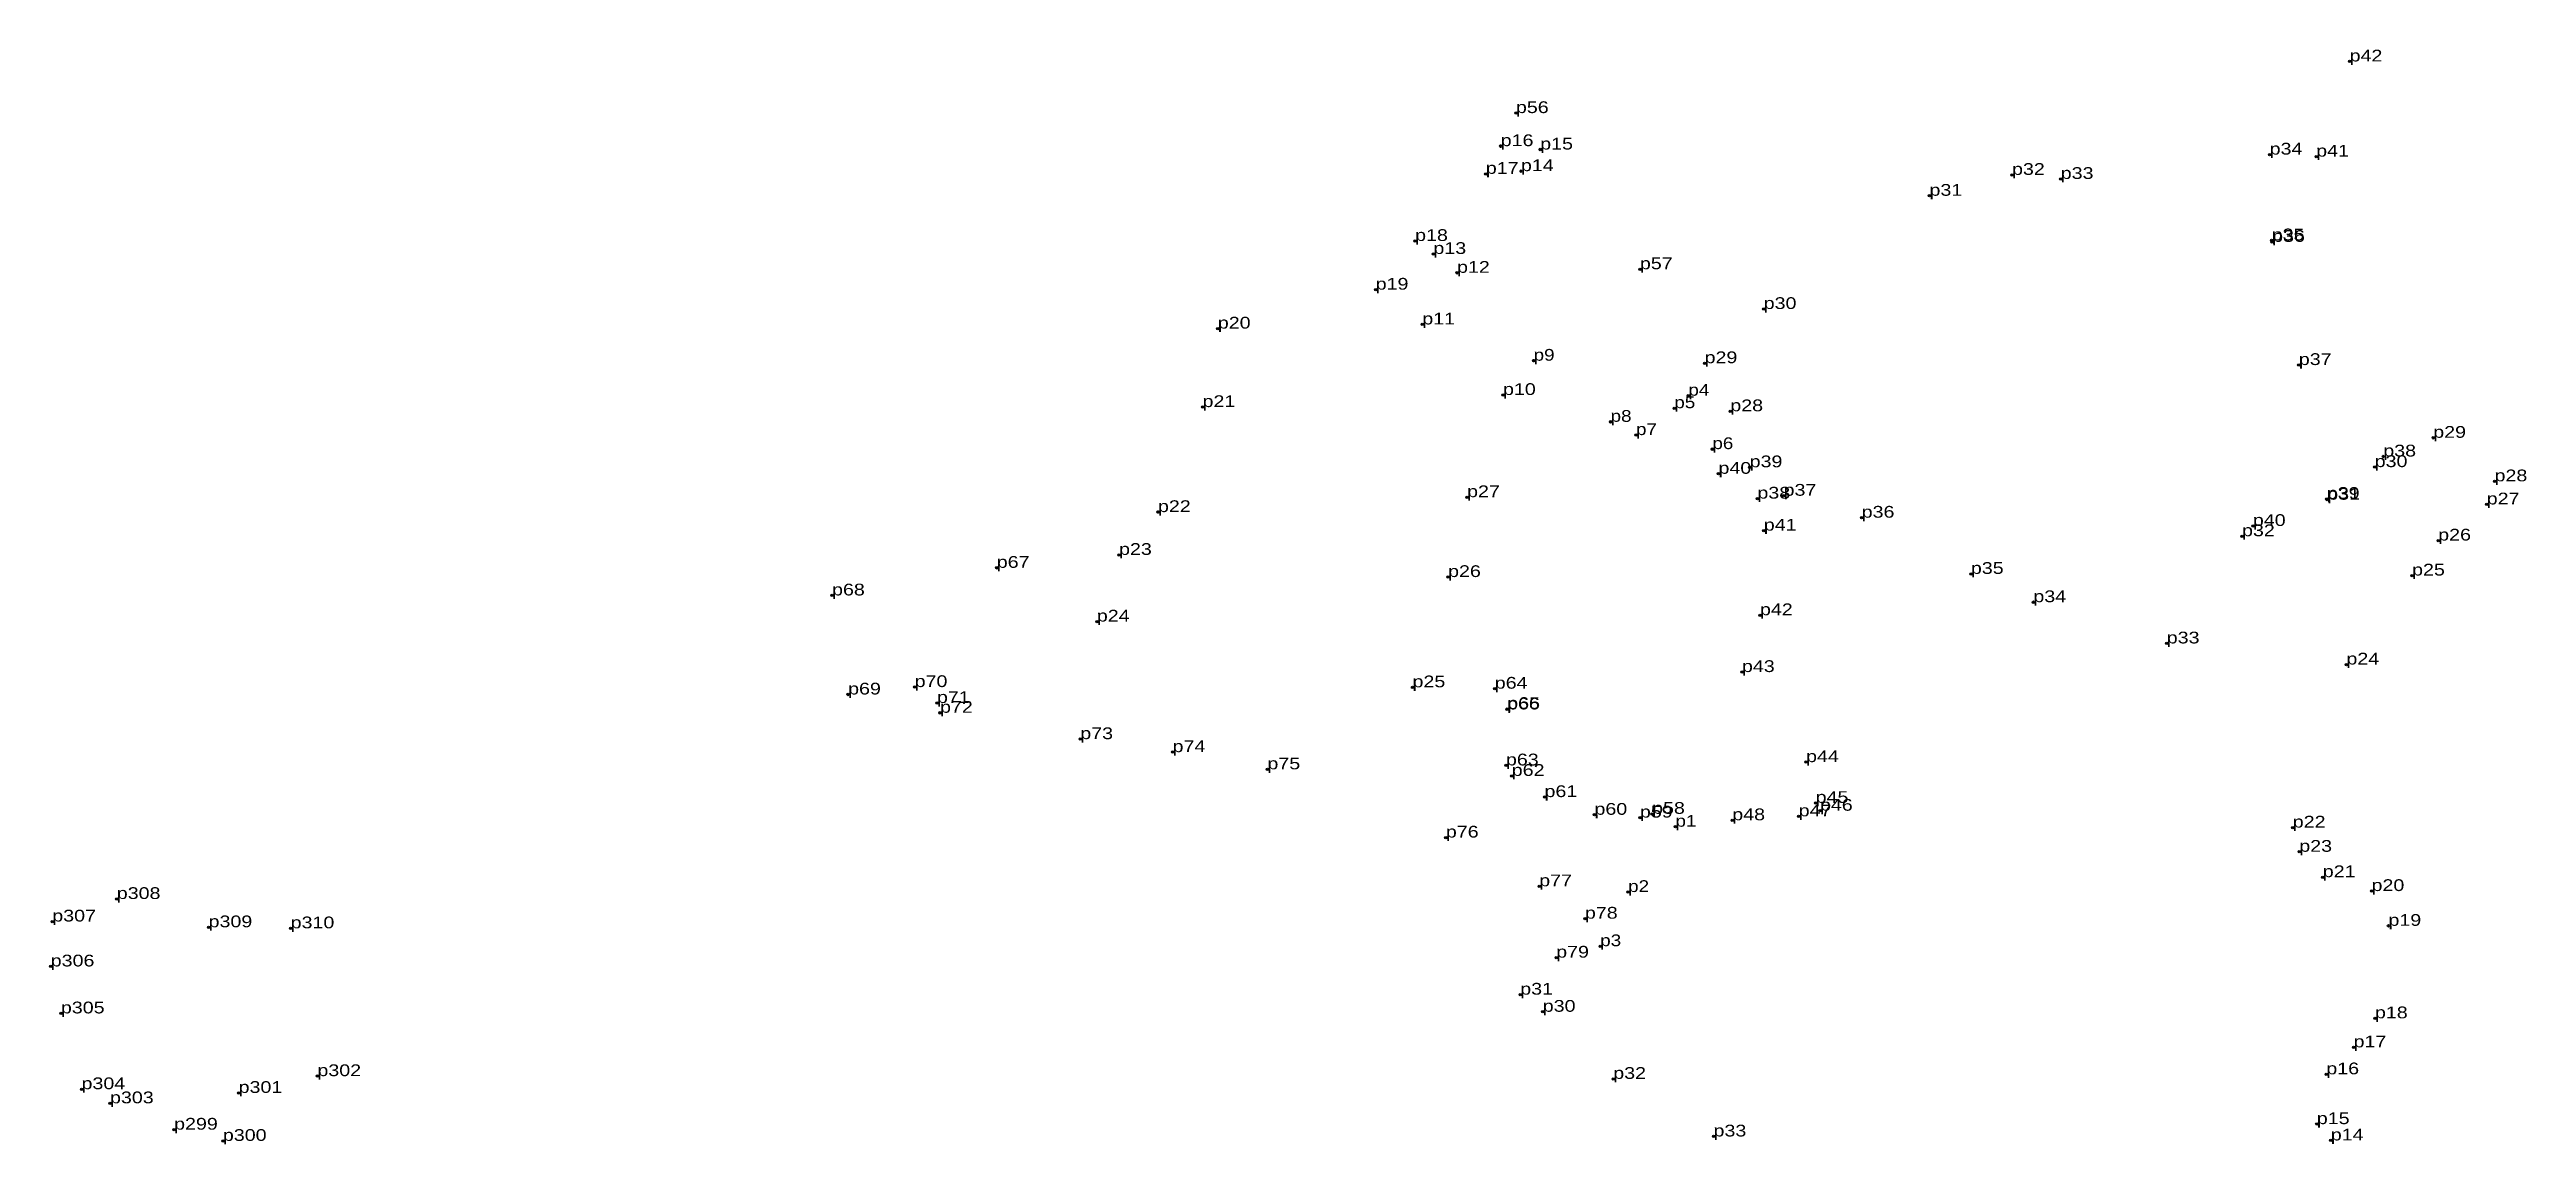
# Model space of a CAD drawing. Header units: metres. Extents: x 545938 to 547576, y 1838267 to 1839224.
# Drawn here: x 547196.5 to 547575.9, y 1838640.3 to 1838808 of the extents above; entities that cross this region are included whole.
import ezdxf

# ---------------------------------------------------------------- set-up
doc = ezdxf.new("R2010")
doc.units = ezdxf.units.M
doc.header["$LTSCALE"] = 0.72
doc.header["$PDMODE"] = 32
doc.header["$PDSIZE"] = 0.36
doc.layers.add('12', color=7, linetype='Continuous')
doc.layers.add('7', color=7, linetype='Continuous')

msp = doc.modelspace()

# ---------------------------------------------------------------- texts
at = {"layer": '12'}
for s, width, p in [('p42', 1.25, (547548.77, 1838806.17)), ('p42', 1.25, (547548.77, 1838806.17)), ('p56', 1.25, (547421.07, 1838798.27)), ('p56', 1.25, (547421.07, 1838798.27)), ('p16', 1.25, (547418.74, 1838793.2)), ('p16', 1.25, (547418.74, 1838793.2)), ('p15', 1.25, (547424.79, 1838792.68)), ('p15', 1.25, (547424.79, 1838792.68)), ('p34', 1.25, (547536.52, 1838791.91)), ('p34', 1.25, (547536.52, 1838791.91)), ('p41', 1.25, (547543.65, 1838791.6)), ('p41', 1.25, (547543.65, 1838791.6)), ('p17', 1.25, (547416.46, 1838788.96)), ('p17', 1.25, (547416.46, 1838788.96)), ('p14', 1.25, (547421.84, 1838789.37)), ('p14', 1.25, (547421.84, 1838789.37)), ('p32', 1.25, (547497.06, 1838788.8)), ('p32', 1.25, (547497.06, 1838788.8)), ('p33', 1.25, (547504.52, 1838788.18)), ('p33', 1.25, (547504.52, 1838788.18)), ('p31', 1.25, (547484.42, 1838785.6)), ('p31', 1.25, (547484.42, 1838785.6)), ('p18', 1.25, (547405.63, 1838778.68)), ('p18', 1.25, (547405.63, 1838778.68)), ('p13', 1.25, (547408.43, 1838776.69)), ('p13', 1.25, (547408.43, 1838776.69)), ('p35', 1.25, (547536.83, 1838778.77)), ('p35', 1.25, (547536.83, 1838778.77)), ('p36', 1.25, (547536.9, 1838778.54)), ('p36', 1.25, (547536.9, 1838778.54)), ('p12', 1.25, (547412.05, 1838773.8)), ('p12', 1.25, (547412.05, 1838773.8)), ('p57', 1.25, (547440.06, 1838774.35)), ('p57', 1.25, (547440.06, 1838774.35)), ('p19', 1.25, (547399.59, 1838771.22)), ('p19', 1.25, (547399.59, 1838771.22)), ('p30', 1.25, (547459.02, 1838768.26)), ('p30', 1.25, (547459.02, 1838768.26)), ('p20', 1.25, (547375.41, 1838765.26)), ('p20', 1.25, (547375.41, 1838765.26)), ('p11', 1.25, (547406.73, 1838765.89)), ('p11', 1.25, (547406.73, 1838765.89)), ('p9', 1.2, (547423.78, 1838760.34)), ('p9', 1.2, (547423.78, 1838760.34)), ('p29', 1.25, (547449.97, 1838759.96)), ('p29', 1.25, (547449.97, 1838759.96)), ('p37', 1.25, (547540.99, 1838759.68)), ('p37', 1.25, (547540.99, 1838759.68)), ('p21', 1.25, (547373.07, 1838753.24)), ('p21', 1.25, (547373.07, 1838753.24)), ('p10', 1.25, (547419.09, 1838755.09)), ('p10', 1.25, (547419.09, 1838755.09)), ('p5', 1.2, (547445.33, 1838753.07)), ('p5', 1.2, (547445.33, 1838753.07)), ('p4', 1.2, (547447.48, 1838754.98)), ('p4', 1.2, (547447.48, 1838754.98)), ('p8', 1.2, (547435.57, 1838750.98)), ('p8', 1.2, (547435.57, 1838750.98)), ('p28', 1.25, (547453.91, 1838752.6)), ('p28', 1.25, (547453.91, 1838752.6)), ('p7', 1.2, (547439.46, 1838748.95)), ('p7', 1.2, (547439.46, 1838748.95)), ('p6', 1.2, (547451.16, 1838746.8)), ('p6', 1.2, (547451.16, 1838746.8)), ('p38', 1.25, (547553.93, 1838745.67)), ('p38', 1.25, (547553.93, 1838745.67)), ('p29', 1.25, (547561.58, 1838748.53)), ('p29', 1.25, (547561.58, 1838748.53)), ('p40', 1.25, (547452.1, 1838743.02)), ('p40', 1.25, (547452.1, 1838743.02)), ('p39', 1.25, (547456.87, 1838744.02)), ('p39', 1.25, (547456.87, 1838744.02)), ('p30', 1.25, (547552.61, 1838744.05)), ('p30', 1.25, (547552.61, 1838744.05)), ('p28', 1.25, (547570.97, 1838741.87)), ('p28', 1.25, (547570.97, 1838741.87)), ('p27', 1.25, (547413.59, 1838739.44)), ('p27', 1.25, (547413.59, 1838739.44)), ('p38', 1.25, (547458.06, 1838739.22)), ('p38', 1.25, (547458.06, 1838739.22)), ('p37', 1.25, (547462.07, 1838739.66)), ('p37', 1.25, (547462.07, 1838739.66)), ('p39', 1.25, (547545.28, 1838739.18)), ('p39', 1.25, (547545.28, 1838739.18)), ('p31', 1.25, (547545.34, 1838739.05)), ('p31', 1.25, (547545.34, 1838739.05)), ('p27', 1.25, (547569.77, 1838738.33)), ('p27', 1.25, (547569.77, 1838738.33)), ('p22', 1.25, (547366.24, 1838737.16)), ('p22', 1.25, (547366.24, 1838737.16)), ('p41', 1.25, (547459.04, 1838734.32)), ('p41', 1.25, (547459.04, 1838734.32)), ('p36', 1.25, (547474.03, 1838736.3)), ('p36', 1.25, (547474.03, 1838736.3)), ('p40', 1.25, (547533.95, 1838735.03)), ('p40', 1.25, (547533.95, 1838735.03)), ('p23', 1.25, (547360.28, 1838730.6)), ('p23', 1.25, (547360.28, 1838730.6)), ('p32', 1.25, (547532.29, 1838733.46)), ('p32', 1.25, (547532.29, 1838733.46)), ('p26', 1.25, (547562.34, 1838732.8)), ('p26', 1.25, (547562.34, 1838732.8)), ('p67', 1.25, (547341.55, 1838728.62)), ('p67', 1.25, (547341.55, 1838728.62)), ('p26', 1.25, (547410.68, 1838727.21)), ('p26', 1.25, (547410.68, 1838727.21)), ('p35', 1.25, (547490.76, 1838727.69)), ('p35', 1.25, (547490.76, 1838727.69)), ('p25', 1.25, (547558.34, 1838727.44)), ('p25', 1.25, (547558.34, 1838727.44)), ('p68', 1.25, (547316.32, 1838724.39)), ('p68', 1.25, (547316.32, 1838724.39)), ('p34', 1.25, (547500.33, 1838723.36)), ('p34', 1.25, (547500.33, 1838723.36)), ('p24', 1.25, (547356.88, 1838720.39)), ('p24', 1.25, (547356.88, 1838720.39)), ('p42', 1.25, (547458.45, 1838721.36)), ('p42', 1.25, (547458.45, 1838721.36)), ('p33', 1.25, (547520.76, 1838717.04)), ('p33', 1.25, (547520.76, 1838717.04)), ('p43', 1.25, (547455.69, 1838712.66)), ('p43', 1.25, (547455.69, 1838712.66)), ('p24', 1.25, (547548.28, 1838713.81)), ('p24', 1.25, (547548.28, 1838713.81)), ('p69', 1.25, (547318.78, 1838709.22)), ('p69', 1.25, (547318.78, 1838709.22)), ('p70', 1.25, (547328.97, 1838710.36)), ('p70', 1.25, (547328.97, 1838710.36)), ('p71', 1.25, (547332.39, 1838707.92)), ('p71', 1.25, (547332.39, 1838707.92)), ('p25', 1.25, (547405.23, 1838710.32)), ('p25', 1.25, (547405.23, 1838710.32)), ('p64', 1.25, (547417.83, 1838710.11)), ('p64', 1.25, (547417.83, 1838710.11)), ('p72', 1.25, (547332.86, 1838706.42)), ('p72', 1.25, (547332.86, 1838706.42)), ('p66', 1.25, (547419.71, 1838706.93)), ('p66', 1.25, (547419.71, 1838706.93)), ('p65', 1.25, (547419.74, 1838707.01)), ('p65', 1.25, (547419.74, 1838707.01)), ('p73', 1.25, (547354.34, 1838702.38)), ('p73', 1.25, (547354.34, 1838702.38)), ('p74', 1.25, (547368.48, 1838700.39)), ('p74', 1.25, (547368.48, 1838700.39)), ('p75', 1.25, (547383.01, 1838697.76)), ('p75', 1.25, (547383.01, 1838697.76)), ('p63', 1.25, (547419.54, 1838698.36)), ('p63', 1.25, (547419.54, 1838698.36)), ('p62', 1.25, (547420.43, 1838696.75)), ('p62', 1.25, (547420.43, 1838696.75)), ('p44', 1.25, (547465.51, 1838698.86)), ('p44', 1.25, (547465.51, 1838698.86)), ('p61', 1.25, (547425.45, 1838693.51)), ('p61', 1.25, (547425.45, 1838693.51)), ('p45', 1.25, (547466.98, 1838692.61)), ('p45', 1.25, (547466.98, 1838692.61)), ('p60', 1.25, (547433.1, 1838690.8)), ('p60', 1.25, (547433.1, 1838690.8)), ('p59', 1.25, (547440.06, 1838690.37)), ('p59', 1.25, (547440.06, 1838690.37)), ('p58', 1.25, (547441.93, 1838690.94)), ('p58', 1.25, (547441.93, 1838690.94)), ('p1', 1.2, (547445.51, 1838688.97)), ('p1', 1.2, (547445.51, 1838688.97)), ('p48', 1.25, (547454.21, 1838689.96)), ('p48', 1.25, (547454.21, 1838689.96)), ('p47', 1.25, (547464.38, 1838690.56)), ('p47', 1.25, (547464.38, 1838690.56)), ('p46', 1.25, (547467.64, 1838691.42)), ('p46', 1.25, (547467.64, 1838691.42)), ('p22', 1.25, (547540.06, 1838688.84)), ('p22', 1.25, (547540.06, 1838688.84)), ('p76', 1.25, (547410.34, 1838687.31)), ('p76', 1.25, (547410.34, 1838687.31)), ('p23', 1.25, (547541.06, 1838685.13)), ('p23', 1.25, (547541.06, 1838685.13)), ('p21', 1.25, (547544.66, 1838681.24)), ('p21', 1.25, (547544.66, 1838681.24)), ('p308', 1.25, (547206.76, 1838677.9)), ('p308', 1.25, (547206.76, 1838677.9)), ('p77', 1.25, (547424.64, 1838679.85)), ('p77', 1.25, (547424.64, 1838679.85)), ('p2', 1.2, (547438.26, 1838678.97)), ('p2', 1.2, (547438.26, 1838678.97)), ('p20', 1.25, (547552.13, 1838679.12)), ('p20', 1.25, (547552.13, 1838679.12)), ('p307', 1.25, (547196.88, 1838674.45)), ('p307', 1.25, (547196.88, 1838674.45)), ('p309', 1.25, (547220.82, 1838673.57)), ('p309', 1.25, (547220.82, 1838673.57)), ('p310', 1.25, (547233.39, 1838673.41)), ('p310', 1.25, (547233.39, 1838673.41)), ('p78', 1.25, (547431.64, 1838674.89)), ('p78', 1.25, (547431.64, 1838674.89)), ('p19', 1.25, (547554.72, 1838673.79)), ('p19', 1.25, (547554.72, 1838673.79)), ('p3', 1.2, (547433.98, 1838670.67)), ('p3', 1.2, (547433.98, 1838670.67)), ('p306', 1.25, (547196.64, 1838667.57)), ('p306', 1.25, (547196.64, 1838667.57)), ('p79', 1.25, (547427.24, 1838668.92)), ('p79', 1.25, (547427.24, 1838668.92)), ('p31', 1.25, (547421.73, 1838663.25)), ('p31', 1.25, (547421.73, 1838663.25)), ('p305', 1.25, (547198.2, 1838660.38)), ('p305', 1.25, (547198.2, 1838660.38)), ('p30', 1.25, (547425.18, 1838660.63)), ('p30', 1.25, (547425.18, 1838660.63)), ('p18', 1.25, (547552.65, 1838659.63)), ('p18', 1.25, (547552.65, 1838659.63)), ('p17', 1.25, (547549.38, 1838655.18)), ('p17', 1.25, (547549.38, 1838655.18)), ('p302', 1.25, (547237.49, 1838650.77)), ('p302', 1.25, (547237.49, 1838650.77)), ('p16', 1.25, (547545.2, 1838651.05)), ('p16', 1.25, (547545.2, 1838651.05)), ('p304', 1.25, (547201.36, 1838648.77)), ('p304', 1.25, (547201.36, 1838648.77)), ('p301', 1.25, (547225.42, 1838648.2)), ('p301', 1.25, (547225.42, 1838648.2)), ('p32', 1.25, (547435.98, 1838650.35)), ('p32', 1.25, (547435.98, 1838650.35)), ('p303', 1.25, (547205.72, 1838646.61)), ('p303', 1.25, (547205.72, 1838646.61)), ('p15', 1.25, (547543.75, 1838643.42)), ('p15', 1.25, (547543.75, 1838643.42)), ('p299', 1.25, (547215.54, 1838642.57)), ('p299', 1.25, (547215.54, 1838642.57)), ('p300', 1.25, (547223.01, 1838640.85)), ('p300', 1.25, (547223.01, 1838640.85)), ('p33', 1.25, (547451.34, 1838641.53)), ('p33', 1.25, (547451.34, 1838641.53)), ('p14', 1.25, (547545.89, 1838640.92)), ('p14', 1.25, (547545.89, 1838640.92))]:
    msp.add_text(s, height=1.8, dxfattribs=dict(at, width=width)).set_placement(p)

# ---------------------------------------------------------------- linework, layer by layer
at = {"layer": '7'}
for p in [(547548.77, 1838806.17), (547421.07, 1838798.27), (547418.73, 1838793.2), (547418.74, 1838793.2), (547424.79, 1838792.69), (547424.79, 1838792.68), (547416.46, 1838788.96), (547416.47, 1838788.96), (547421.84, 1838789.37), (547497.06, 1838788.8), (547536.52, 1838791.91), (547543.65, 1838791.6), (547484.42, 1838785.6), (547504.52, 1838788.18), (547504.52, 1838788.17), (547405.63, 1838778.68), (547536.83, 1838778.77), (547536.89, 1838778.53), (547536.9, 1838778.54), (547408.43, 1838776.69), (547412.05, 1838773.8), (547440.06, 1838774.35), (547399.59, 1838771.22), (547459.02, 1838768.26), (547375.41, 1838765.26), (547406.73, 1838765.89), (547423.78, 1838760.34), (547423.79, 1838760.34), (547449.97, 1838759.96), (547540.99, 1838759.68), (547419.09, 1838755.09), (547447.48, 1838754.98), (547373.07, 1838753.24), (547435.57, 1838750.98), (547435.57, 1838750.97), (547445.33, 1838753.07), (547453.91, 1838752.6), (547439.46, 1838748.95), (547561.58, 1838748.53), (547451.16, 1838746.8), (547451.16, 1838746.79), (547456.87, 1838744.02), (547552.61, 1838744.05), (547553.93, 1838745.67), (547413.59, 1838739.44), (547452.1, 1838743.02), (547462.07, 1838739.66), (547570.97, 1838741.87), (547366.24, 1838737.16), (547366.25, 1838737.16), (547458.06, 1838739.22), (547474.03, 1838736.3), (547545.28, 1838739.18), (547545.34, 1838739.05), (547569.77, 1838738.33), (547459.04, 1838734.32), (547532.29, 1838733.46), (547533.95, 1838735.03), (547562.34, 1838732.8), (547341.55, 1838728.63), (547341.55, 1838728.62), (547360.28, 1838730.6), (547316.32, 1838724.39), (547410.68, 1838727.21), (547490.76, 1838727.69), (547558.34, 1838727.44), (547356.88, 1838720.39), (547458.45, 1838721.36), (547500.33, 1838723.36), (547520.76, 1838717.05), (547520.76, 1838717.04), (547548.28, 1838713.81), (547318.78, 1838709.22), (547328.97, 1838710.36), (547405.23, 1838710.33), (547405.23, 1838710.32), (547417.83, 1838710.11), (547455.69, 1838712.66), (547332.39, 1838707.92), (547332.86, 1838706.42), (547332.87, 1838706.41), (547419.71, 1838706.93), (547419.74, 1838707.01), (547419.75, 1838707.01), (547354.34, 1838702.38), (547368.48, 1838700.39), (547383.01, 1838697.76), (547419.54, 1838698.36), (547465.51, 1838698.86), (547420.43, 1838696.75), (547425.45, 1838693.51), (547433.1, 1838690.8), (547440.06, 1838690.37), (547441.93, 1838690.94), (547464.38, 1838690.56), (547466.98, 1838692.61), (547467.64, 1838691.42), (547410.33, 1838687.31), (547410.34, 1838687.31), (547445.51, 1838688.97), (547454.21, 1838689.96), (547540.06, 1838688.84), (547541.06, 1838685.13), (547424.64, 1838679.85), (547438.26, 1838678.97), (547544.66, 1838681.24), (547552.13, 1838679.12), (547206.76, 1838677.91), (547206.76, 1838677.9), (547431.64, 1838674.89), (547196.88, 1838674.45), (547220.82, 1838673.57), (547233.39, 1838673.41), (547554.72, 1838673.79), (547196.64, 1838667.57), (547427.24, 1838668.93), (547427.24, 1838668.92), (547433.98, 1838670.67), (547433.99, 1838670.67), (547198.2, 1838660.38), (547421.73, 1838663.25), (547425.18, 1838660.63), (547552.65, 1838659.63), (547549.38, 1838655.18), (547201.36, 1838648.77), (547237.49, 1838650.77), (547435.98, 1838650.35), (547545.2, 1838651.05), (547205.72, 1838646.61), (547225.42, 1838648.2), (547215.54, 1838642.57), (547223.01, 1838640.85), (547451.34, 1838641.53), (547543.75, 1838643.43), (547543.75, 1838643.42), (547545.89, 1838640.93), (547545.89, 1838640.92)]:
    msp.add_point(p, dxfattribs=at)

msp.set_redraw_order([(e.dxf.handle, doc.entitydb.next_handle()) for e in msp.query("TEXT MTEXT ATTDEF DIMENSION ARC_DIMENSION")])  # texts and dimensions are drawn at this point

doc.saveas('drawing.dxf')
